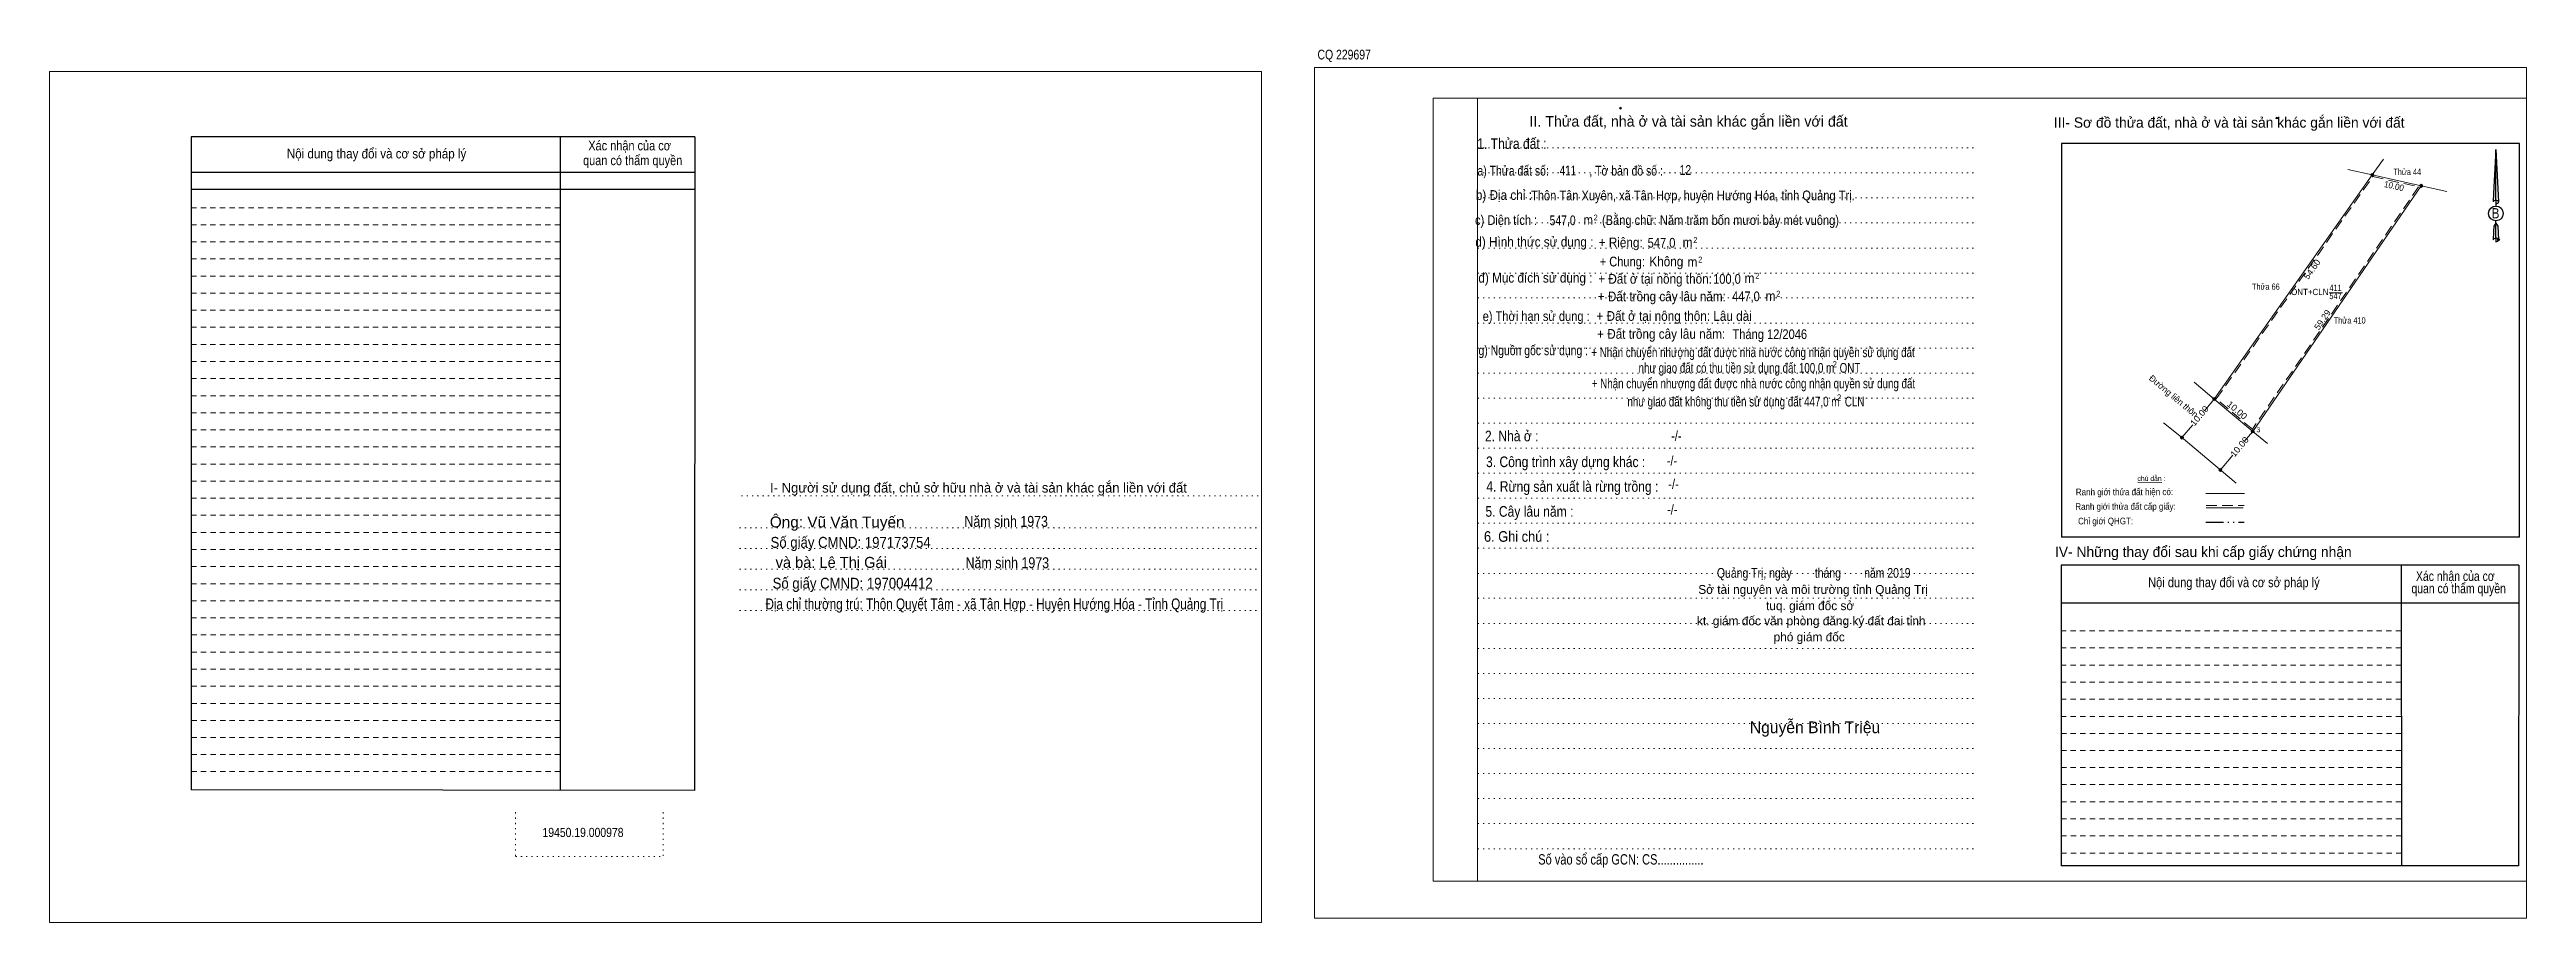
# Model space of a CAD drawing. Header units: metres. Extents: x 550992 to 551825, y 1840824 to 1841006.
# Drawn here: x 550992.3 to 551411.6, y 1840847.2 to 1840994.9 of the extents above; entities that cross this region are included whole.
import ezdxf
from ezdxf.enums import TextEntityAlignment as Align

# ---------------------------------------------------------------- set-up
doc = ezdxf.new("R2010")
doc.units = ezdxf.units.M
doc.header["$LTSCALE"] = 0.6
doc.header["$PDMODE"] = 32
doc.header["$PDSIZE"] = 0.3
for name, pattern in [('DASH_DOUBLE_DOT', [9.2, 5, -1.2, 0.3, -1.2, 0.3, -1.2]), ('DOTTED', [1.5, 0.3, -1.2]), ('MEDIUM_DASHED', [4.5, 3, -1.5]), ('SHORT_DASHED', [2.7, 1.5, -1.2])]:
    doc.linetypes.add(name, pattern=pattern)
for name, color, linetype, lineweight in [('1', 7, 'DOTTED', 13), ('10', 7, 'Continuous', 13), ('18', 7, 'Continuous', 25), ('2', 7, 'SHORT_DASHED', 13), ('28', 7, 'Continuous', 13), ('5', 7, 'Continuous', 13), ('55', 7, 'Continuous', 13)]:
    doc.layers.add(name, color=color, linetype=linetype, lineweight=lineweight)
doc.layers.add('60', color=7, linetype='Continuous')

msp = doc.modelspace()

# ---------------------------------------------------------------- texts
at = {"layer": '10'}
for s, rotation, width, p in [('10.00', 347.465, 0.95, (551389.0847, 1840971.3188)), ('54.60', 54.828, 1.05, (551375.7556, 1840957.439)), ('59.29', 55.541, 1.05, (551377.5236, 1840948.9044)), ('10.00', 49.989, 1.1, (551356.6588, 1840932.6034)), ('10.00', 319.989, 1.1, (551362.2934, 1840933.5012)), ('10.00', 50.033, 1.1, (551363.4471, 1840927.3638))]:
    msp.add_text(s, height=1.062, rotation=rotation, dxfattribs=dict(at, width=width)).set_placement(p, align=Align.CENTER)
for s, height, width, p in [('Thửa 44', 1.06, 0.85, (551391.435, 1840973.7)), ('Thửa 66', 1.06, 0.85, (551367.5, 1840954.28)), ('411', 1.062, 0.8, (551379.295, 1840954.08)), ('ONT+CLN', 1.062, 0.95, (551374.94, 1840953.38)), ('547', 1.062, 0.85, (551379.295, 1840952.7)), ('Thửa 410', 1.06, 0.85, (551381.69, 1840948.57))]:
    msp.add_text(s, height=height, dxfattribs=dict(at, width=width)).set_placement(p, align=Align.CENTER)
for s, height, rotation, p in [('Đường liên thôn', 1.062, 320.124, (551351.5394, 1840935.8559)), ('chú dẫn :', 0.8323, 359.976, (551348.1248, 1840921.9288))]:
    msp.add_text(s, height=height, rotation=rotation, dxfattribs=at).set_placement(p, align=Align.CENTER)
at = {"layer": '10', "width": 0.95}
msp.add_text(' 3', height=0.85, dxfattribs=at).set_placement((551366.56, 1840930.17), align=Align.RIGHT)
at = {"layer": '18'}
for s, height, width, p in [('CQ 229697', 1.65, 0.8, (551211.455, 1840993.26)), ('1. Thửa đất :', 1.8, 0.85, (551239.845, 1840978.11)), ('a) Thửa đất số:              , Tờ bản đồ số : ', 1.65, 0.8, (551249.96, 1840973.61)), ('411', 1.65, 0.75, (551249.335, 1840973.65)), ('12', 1.65, 0.8, (551269.22, 1840973.73)), ('b) Địa chỉ : ', 1.65, 0.9, (551238.77, 1840969.49)), ('Thôn Tân Xuyên, xã Tân Hợp, huyện Hướng Hóa, tỉnh Quảng Trị.', 1.65, 0.85, (551270.485, 1840969.42)), ('B', 1.728, 0.85, (551406.385, 1840966.37)), ('c) Diện tích :                                                   ', 1.65, 0.85, (551252.155, 1840965.25)), ('d) Hình thức sử dụng :', 1.65, 0.9, (551243.655, 1840961.57)), ('547,0', 1.65, 0.8, (551248.435, 1840965.21)), (' m', 1.65, 0.85, (551252.525, 1840965.29)), ('2', 1, 0.75, (551254.025, 1840966.01)), ('(Bằng chữ: Năm trăm bốn mươi bảy mét vuông)', 1.65, 0.85, (551275.165, 1840965.24)), ('+ Riêng: ', 1.65, 0.9, (551258.545, 1840961.47)), ('       + Chung:', 1.65, 0.85, (551256.72, 1840958.23)), ('Không', 1.65, 0.9, (551266, 1840958.25)), (' m', 1.65, 0.9, (551269.315, 1840961.49)), (' m', 1.65, 0.9, (551270.145, 1840958.17)), ('2', 1, 0.8, (551270.91, 1840962.21)), ('2', 1, 0.8, (551271.74, 1840958.89)), ('đ) Mục đích sử dụng :', 1.65, 0.9, (551243.835, 1840955.49)), ('+ Đất ở tại nông thôn: ', 1.65, 0.9, (551264.37, 1840955.31)), ('100,0', 1.65, 0.85, (551276.265, 1840955.29)), (' m', 1.65, 0.9, (551279.805, 1840955.42)), ('2', 1, 0.8, (551281.4, 1840956.14)), ('e) Thời hạn sử dụng :', 1.65, 0.85, (551243.965, 1840948.99)), ('+ Đất ở tại nông thôn: Lâu dài', 1.65, 0.9, (551267.32, 1840949.02)), ('+ Đất trồng cây lâu năm: ', 1.65, 0.9, (551265.51, 1840952.33)), ('447,0', 1.65, 0.85, (551279.465, 1840952.34)), (' m', 1.65, 0.9, (551283.365, 1840952.39)), ('2', 1, 0.8, (551284.96, 1840953.11)), ('+ Đất trồng cây lâu năm: ', 1.65, 0.9, (551265.4, 1840945.99)), ('Tháng 12/2046', 1.65, 0.85, (551283.515, 1840945.94)), ('g) Nguồn gốc sử dụng :', 1.65, 0.8, (551243.47, 1840943.21)), ('+ Nhận chuyển nhượng đất được nhà nước công nhận quyền sử dụng đất ', 1.65, 0.75, (551280.9, 1840942.88)), ('+ Nhận chuyển nhượng đất được nhà nước công nhận quyền sử dụng đất ', 1.65, 0.75, (551280.98, 1840937.6)), ('như giao đất có thu tiền sử dụng đất 100,0 m  ONT', 1.65, 0.75, (551280.065, 1840940.24)), ('2', 1.083, 0.7, (551294.53, 1840941.15)), ('như giao đất không thu tiền sử dụng đất 447,0 m  CLN', 1.65, 0.75, (551279.475, 1840934.53)), ('2', 1.083, 0.7, (551295.25, 1840935.51)), ('2. Nhà ở :', 1.8, 0.85, (551239.825, 1840928.63)), ('3. Công trình xây dựng khác :', 1.8, 0.85, (551248.95, 1840924.27)), ('4. Rừng sản xuất là rừng trồng :', 1.8, 0.85, (551250.085, 1840920.09)), ('5. Cây lâu năm :', 1.8, 0.85, (551242.82, 1840915.87)), ('6. Ghi chú :', 1.8, 0.9, (551240.665, 1840911.63)), ('Quảng Trị, ngày        tháng        năm 2019', 1.65, 0.8, (551290.95, 1840905.54)), ('19450.19.000978', 1.55, 0.85, (551082.585, 1840861.67)), ('Số vào sổ cấp GCN: CS...............', 1.75, 0.8, (551258.3, 1840857.01))]:
    msp.add_text(s, height=height, dxfattribs=dict(at, width=width)).set_placement(p, align=Align.CENTER)
for s, height, p in [('II. Thửa đất, nhà ở và tài sản khác gắn liền với đất', 1.8, (551269.76, 1840981.89)), ('Sở tài nguyên và môi trường tỉnh Quảng Trị', 1.5, (551290.845, 1840902.81)), ('tuq. giám đốc sở', 1.5, (551290.34, 1840900.06)), ('kt. giám đốc văn phòng đăng ký đất đai tỉnh', 1.5, (551290.535, 1840897.5)), ('phó giám đốc', 1.5, (551290.185, 1840894.78)), ('Nguyễn Bình Triệu', 1.98, (551291.175, 1840879.24))]:
    msp.add_text(s, height=height, dxfattribs=at).set_placement(p, align=Align.CENTER)
at = {"layer": '2'}
for s, width, p in [('Nội dung thay đổi và cơ sở pháp lý', 0.9, (551047.64, 1840976.51)), ('Nội dung thay đổi và cơ sở pháp lý', 0.9, (551047.64, 1840976.51)), (' quan có thẩm quyền', 0.85, (551090.735, 1840975.37)), (' quan có thẩm quyền', 0.85, (551090.735, 1840975.37)), ('Xác nhận của cơ', 0.85, (551090.475, 1840977.87)), ('Xác nhận của cơ', 0.85, (551090.475, 1840977.87))]:
    msp.add_text(s, height=1.63, dxfattribs=dict(at, width=width)).set_placement(p, align=Align.CENTER)
at = {"layer": '28'}
for s, height, p in [('III- Sơ đồ thửa đất, nhà ở và tài sản khác gắn liền với đất', 1.75, (551361.3, 1840981.71)), ('I- Người sử dụng đất, chủ sở hữu nhà ở và tài sản khác gắn liền với đất', 1.653, (551149.535, 1840919.95)), ('và bà: Lê Thị Gái', 1.85, (551124.615, 1840907.22)), ('IV- Những thay đổi sau khi cấp giấy chứng nhận', 1.75, (551356.915, 1840909.05))]:
    msp.add_text(s, height=height, dxfattribs=at).set_placement(p, align=Align.CENTER)
for s, height, width, p in [('-/-', 1.65, 0.85, (551267.695, 1840928.73)), ('-/-', 1.65, 0.85, (551266.955, 1840924.53)), ('-/-', 1.65, 0.85, (551267.215, 1840920.59)), ('-/-', 1.65, 0.85, (551267.005, 1840916.27)), ('Ông: Vũ Văn Tuyến', 1.85, 1.05, (551125.62, 1840914.06)), ('Năm sinh 1973', 1.85, 0.85, (551154.235, 1840914.16)), ('Số giấy CMND: 197173754', 1.85, 0.9, (551127.895, 1840910.61)), ('Năm sinh 1973', 1.85, 0.85, (551154.425, 1840907.16)), ('Số giấy CMND: 197004412', 1.85, 0.9, (551128.24, 1840903.69)), ('Nội dung thay đổi và cơ sở pháp lý', 1.65, 0.85, (551362.09, 1840903.95)), (' quan có thẩm quyền', 1.65, 0.8, (551399.895, 1840902.91)), ('Xác nhận của cơ', 1.65, 0.8, (551399.575, 1840904.99)), ('Địa chỉ thường trú: Thôn Quyết Tâm - xã Tân Hợp - Huyện Hướng Hóa - Tỉnh Quảng Trị', 1.85, 0.8, (551152.225, 1840900.19))]:
    msp.add_text(s, height=height, dxfattribs=dict(at, width=width)).set_placement(p, align=Align.CENTER)
at = {"layer": '55', "width": 0.9}
for s, height, p in [('Ranh giới thửa đất cấp giấy:', 1.12, (551343.7438, 1840917.0481)), ('Ranh giới thửa đất hiện có:', 1.13, (551343.5638, 1840919.5076)), ('Chỉ giới QHGT:', 1.125, (551340.3688, 1840914.5804))]:
    msp.add_text(s, height=height, rotation=0.127, dxfattribs=at).set_placement(p, align=Align.CENTER)
at = {"layer": '60', "width": 0.85}
msp.add_text('547,0', height=1.65, dxfattribs=at).set_placement((551265.185, 1840961.41), align=Align.CENTER)

# ---------------------------------------------------------------- hatches: boundary and pattern name
at = {"layer": '10'}
for points in [[(551385.756, 1840973.716, 1), (551385.246, 1840973.716, 1)], [(551394.052, 1840971.8715, 1), (551393.542, 1840971.8715, 1)], [(551359.0235, 1840935.7805, 1), (551358.5135, 1840935.7805, 1)], [(551365.5345, 1840930.315, 1), (551365.0245, 1840930.315, 1)], [(551353.5535, 1840929.2705, 1), (551353.0435, 1840929.2705, 1)], [(551360.0735, 1840923.8005, 1), (551359.5635, 1840923.8005, 1)]]:
    msp.add_hatch(color=256, dxfattribs=at).paths.add_polyline_path(points)

# ---------------------------------------------------------------- linework, layer by layer
at = {"layer": '1', "linetype": 'Continuous'}
for p, q in [((551226.52, 1840986.71), (551411.62, 1840986.71)), ((551226.52, 1840986.71), (551226.52, 1840854.21)), ((551411.62, 1840986.71), (551411.62, 1840853.09)), ((551226.52, 1840854.21), (551411.62, 1840854.21))]:
    msp.add_line(p, q, dxfattribs=at)
at = {"layer": '1'}
for p, q in [((551234.02, 1840986.71), (551234.02, 1840854.21)), ((551234.02, 1840986.71), (551234.02, 1840854.21)), ((551234.1, 1840978.29), (551318.64, 1840978.29)), ((551234.1, 1840974.07), (551318.64, 1840974.07)), ((551234.1, 1840969.83), (551318.64, 1840969.83)), ((551234.1, 1840965.59), (551318.64, 1840965.59)), ((551234.1, 1840961.35), (551318.64, 1840961.35)), ((551234.1, 1840957.11), (551318.64, 1840957.11)), ((551234.1, 1840952.89), (551318.64, 1840952.89)), ((551234.1, 1840948.65), (551318.64, 1840948.65)), ((551234.1, 1840944.41), (551318.64, 1840944.41)), ((551234.1, 1840940.17), (551318.64, 1840940.17)), ((551234.1, 1840935.95), (551318.64, 1840935.95)), ((551234.1, 1840931.71), (551318.64, 1840931.71)), ((551234.1, 1840927.47), (551318.64, 1840927.47)), ((551234.1, 1840923.23), (551318.64, 1840923.23)), ((551109.4, 1840919.39), (551197.46, 1840919.39)), ((551234.1, 1840918.99), (551318.64, 1840918.99)), ((551109.11, 1840913.99), (551197.16, 1840913.99)), ((551234.1, 1840914.77), (551318.64, 1840914.77)), ((551109.11, 1840910.49), (551197.16, 1840910.49)), ((551234.1, 1840910.53), (551318.64, 1840910.53)), ((551109.11, 1840906.99), (551197.16, 1840906.99)), ((551234.1, 1840906.29), (551318.64, 1840906.29)), ((551109.11, 1840903.49), (551197.16, 1840903.49)), ((551234.1, 1840902.07), (551318.64, 1840902.07)), ((551109.11, 1840899.99), (551197.16, 1840899.99)), ((551234.1, 1840897.83), (551318.64, 1840897.83)), ((551234.1, 1840893.57), (551318.64, 1840893.57)), ((551234.1, 1840889.35), (551318.64, 1840889.35)), ((551234.1, 1840885.13), (551318.64, 1840885.13)), ((551234.1, 1840880.87), (551318.64, 1840880.87)), ((551234.1, 1840876.63), (551318.64, 1840876.63)), ((551234.1, 1840872.41), (551318.64, 1840872.41)), ((551234.1, 1840868.17), (551318.64, 1840868.17)), ((551071.18, 1840865.85), (551071.18, 1840858.35)), ((551096.16, 1840865.85), (551096.16, 1840858.35)), ((551234.1, 1840863.93), (551318.64, 1840863.93)), ((551234.1, 1840859.69), (551318.64, 1840859.69)), ((551071.18, 1840858.35), (551096.16, 1840858.35))]:
    msp.add_line(p, q, dxfattribs=at)
at = {"layer": '1', "linetype": 'Continuous'}
for points in [[(550992.27, 1840847.21), (551197.47, 1840847.21), (551197.47, 1840991.21), (550992.27, 1840991.21)], [(550992.27, 1840991.21), (551197.47, 1840991.21), (551197.47, 1840847.21), (550992.27, 1840847.21)], [(550992.27, 1840847.21), (551197.47, 1840847.21), (551197.47, 1840991.21), (550992.27, 1840991.21)], [(551206.42, 1840847.91), (551411.62, 1840847.91), (551411.62, 1840991.91), (551206.42, 1840991.91)], [(551234.02, 1840986.71), (551411.62, 1840986.71), (551411.62, 1840854.21), (551234.02, 1840854.21)]]:
    msp.add_lwpolyline(points, close=True, dxfattribs=at)
at = {"layer": '10'}
for p, q in [((551385.5, 1840973.72), (551387.41, 1840976.36)), ((551358.77, 1840935.78), (551385.5, 1840973.72)), ((551365.28, 1840930.31), (551393.8, 1840971.87)), ((551385.5, 1840973.72), (551381.35, 1840974.63)), ((551393.8, 1840971.87), (551385.5, 1840973.72)), ((551393.8, 1840971.87), (551398.12, 1840970.91)), ((551378.23, 1840953.78), (551380.46, 1840953.78)), ((551355.36, 1840938.63), (551358.77, 1840935.78)), ((551357.12, 1840933.82), (551358.77, 1840935.78)), ((551358.77, 1840935.78), (551365.28, 1840930.31)), ((551350.17, 1840931.74), (551353.19, 1840929.36)), ((551353.3, 1840929.27), (551355.11, 1840931.42)), ((551363.85, 1840928.61), (551365.28, 1840930.31)), ((551365.28, 1840930.31), (551367.75, 1840928.24)), ((551353.19, 1840929.36), (551362.48, 1840921.58)), ((551359.82, 1840923.8), (551361.91, 1840926.29)), ((551345.8, 1840921.71), (551349.87, 1840921.69))]:
    msp.add_line(p, q, dxfattribs=at)
msp.add_lwpolyline([(551385.5, 1840973.72), (551393.8, 1840971.87), (551365.28, 1840930.31), (551358.77, 1840935.78)], close=True, dxfattribs=at)
at = {"layer": '10', "linetype": 'MEDIUM_DASHED'}
msp.add_lwpolyline([(551385.61, 1840973.43), (551393.37, 1840971.7), (551365.23, 1840930.69), (551359.11, 1840935.82)], close=True, dxfattribs=at)
at = {"layer": '10'}
for centre in [(551385.501, 1840973.716), (551393.797, 1840971.8715), (551358.7685, 1840935.7805), (551365.2795, 1840930.315), (551353.2985, 1840929.2705), (551359.8185, 1840923.8005)]:
    msp.add_circle(centre, 0.255, dxfattribs=at)
at = {"layer": '18'}
for p, q in [((551406.43, 1840978.01), (551406.9, 1840969.15)), ((551406.43, 1840978.01), (551406.9, 1840969.15)), ((551406.43, 1840978.01), (551406.9, 1840969.15)), ((551406.05, 1840970.55), (551405.98, 1840969.17)), ((551406.43, 1840969.45), (551406.43, 1840969.11)), ((551406.43, 1840969.11), (551406.43, 1840968.85)), ((551406.43, 1840968.85), (551406.43, 1840968.51)), ((551406.43, 1840968.85), (551406.43, 1840968.51)), ((551406.43, 1840968.85), (551406.43, 1840968.51)), ((551406.9, 1840969.15), (551406.9, 1840969.17)), ((551406.43, 1840965.55), (551406.43, 1840965.95)), ((551406.43, 1840965.55), (551406.43, 1840965.95)), ((551406.43, 1840965.55), (551406.43, 1840965.95)), ((551406.43, 1840965.55), (551406.78, 1840965.05)), ((551406.43, 1840965.55), (551406.78, 1840965.05)), ((551406.43, 1840965.55), (551406.78, 1840965.05)), ((551406.78, 1840965.05), (551406.9, 1840962.75)), ((551406.78, 1840965.05), (551406.9, 1840962.75)), ((551406.78, 1840965.05), (551406.9, 1840962.75)), ((551406.43, 1840963.05), (551406.43, 1840962.71)), ((551406.43, 1840962.71), (551406.43, 1840962.45))]:
    msp.add_line(p, q, dxfattribs=at)
for points in [[(551406.43, 1840969.45), (551406.43, 1840978.01), (551406.05, 1840970.55)], [(551406.43, 1840963.05), (551406.43, 1840965.55), (551406.1, 1840965.05), (551406.05, 1840964.11), (551405.98, 1840962.75)]]:
    msp.add_lwpolyline(points, dxfattribs=at)
msp.add_ellipse((551406.4486, 1840967.1947), major_axis=(0, 1.258), ratio=0.983453, dxfattribs=at)
for centre, start_param, end_param in [((551406.449, 1840969.1332), 1.57079633, 3.07445202), ((551406.449, 1840969.1332), 0.06714063, 1.57079633), ((551406.449, 1840969.1332), 4.71238898, 6.28318531), ((551406.449, 1840962.7127), 2.49106941, 3.07427841), ((551406.449, 1840962.7127), 1.57079633, 2.49106941), ((551406.449, 1840962.7127), 0.06714063, 1.57079633), ((551406.449, 1840962.7127), 4.71238898, 6.28318531)]:
    msp.add_ellipse(centre, major_axis=(0.4535, 0), ratio=0.655448, start_param=start_param, end_param=end_param, dxfattribs=at)
msp.add_point((551406.9, 1840962.75), dxfattribs=at)
at = {"layer": '2', "linetype": 'Continuous', "lineweight": 25}
for p, q in [((551101.54, 1840980.17), (551016.27, 1840980.17)), ((551016.27, 1840980.17), (551016.27, 1840869.65)), ((551078.7, 1840980.17), (551078.73, 1840869.57)), ((551101.54, 1840974.13), (551016.38, 1840974.13)), ((551101.54, 1840971.25), (551016.38, 1840971.25))]:
    msp.add_line(p, q, dxfattribs=at)
at = {"layer": '2'}
for p, q in [((551078.7, 1840968.17), (551016.26, 1840968.17)), ((551078.7, 1840965.29), (551016.26, 1840965.29)), ((551078.7, 1840965.29), (551016.27, 1840965.29)), ((551078.7, 1840962.39), (551016.27, 1840962.39)), ((551078.7, 1840959.49), (551016.27, 1840959.49)), ((551078.7, 1840956.61), (551016.27, 1840956.61)), ((551078.7, 1840953.71), (551016.27, 1840953.71)), ((551078.7, 1840950.83), (551016.27, 1840950.83)), ((551078.71, 1840947.93), (551016.27, 1840947.93)), ((551078.71, 1840945.03), (551016.27, 1840945.03)), ((551078.71, 1840942.15), (551016.27, 1840942.15)), ((551078.72, 1840939.25), (551016.27, 1840939.25)), ((551078.72, 1840936.35), (551016.27, 1840936.35)), ((551078.72, 1840933.47), (551016.27, 1840933.47)), ((551078.72, 1840930.57), (551016.27, 1840930.57)), ((551078.72, 1840927.69), (551016.27, 1840927.69)), ((551078.72, 1840924.79), (551016.27, 1840924.79)), ((551078.72, 1840921.89), (551016.27, 1840921.89)), ((551078.72, 1840919.01), (551016.27, 1840919.01)), ((551078.72, 1840916.11), (551016.27, 1840916.11)), ((551078.72, 1840913.21), (551016.27, 1840913.21)), ((551078.72, 1840910.33), (551016.27, 1840910.33)), ((551078.73, 1840907.43), (551016.27, 1840907.43)), ((551078.73, 1840904.53), (551016.27, 1840904.53)), ((551078.73, 1840901.65), (551016.27, 1840901.65)), ((551078.73, 1840898.75), (551016.27, 1840898.75)), ((551078.74, 1840895.87), (551016.27, 1840895.87)), ((551078.74, 1840892.97), (551016.27, 1840892.97)), ((551390.4, 1840893.67), (551332.82, 1840893.67)), ((551078.74, 1840890.07), (551016.27, 1840890.07)), ((551390.4, 1840890.77), (551332.82, 1840890.77)), ((551390.4, 1840887.87), (551332.82, 1840887.87)), ((551078.74, 1840887.19), (551016.27, 1840887.19)), ((551078.74, 1840884.29), (551016.27, 1840884.29)), ((551390.4, 1840884.99), (551332.82, 1840884.99)), ((551078.74, 1840881.39), (551016.27, 1840881.39)), ((551390.41, 1840882.09), (551332.82, 1840882.09)), ((551078.74, 1840878.51), (551016.27, 1840878.51)), ((551078.74, 1840875.61), (551016.27, 1840875.61)), ((551390.42, 1840879.21), (551332.82, 1840879.21)), ((551390.42, 1840876.31), (551332.82, 1840876.31)), ((551078.74, 1840872.73), (551016.27, 1840872.73)), ((551390.42, 1840873.41), (551332.82, 1840873.41)), ((551390.42, 1840870.53), (551332.82, 1840870.53)), ((551390.43, 1840867.63), (551332.82, 1840867.63)), ((551390.43, 1840864.73), (551332.82, 1840864.73)), ((551390.44, 1840861.85), (551332.82, 1840861.85)), ((551390.44, 1840858.95), (551332.82, 1840858.95))]:
    msp.add_line(p, q, dxfattribs=at)
at = {"layer": '2', "linetype": 'Continuous', "lineweight": 25}
msp.add_lwpolyline([(551101.54, 1840980.17), (551101.49, 1840869.53), (551016.27, 1840869.65)], dxfattribs=at)
at = {"layer": '28', "lineweight": 25}
for p, q in [((551332.89, 1840979.03), (551332.89, 1840912.39)), ((551410.42, 1840912.39), (551332.89, 1840912.39)), ((551390.4, 1840907.69), (551390.44, 1840856.81)), ((551410.34, 1840907.69), (551410.3, 1840856.81)), ((551410.33, 1840901.23), (551332.82, 1840901.23)), ((551410.3, 1840856.81), (551332.82, 1840856.81))]:
    msp.add_line(p, q, dxfattribs=at)
at = {"layer": '28', "linetype": 'SHORT_DASHED'}
msp.add_line((551390.39, 1840896.55), (551332.82, 1840896.55), dxfattribs=at)
at = {"layer": '28', "lineweight": 25}
for points in [[(551410.42, 1840912.39), (551410.42, 1840979.03), (551332.89, 1840979.03)], [(551410.34, 1840907.69), (551332.82, 1840907.69), (551332.82, 1840856.81)]]:
    msp.add_lwpolyline(points, dxfattribs=at)
at = {"layer": '28'}
msp.add_point((551369.36, 1840983.35), dxfattribs=at)
at = {"layer": '5'}
msp.add_point((551258.24, 1840985.01), dxfattribs=at)
at = {"layer": '55'}
for p, q in [((551357.36, 1840919.83), (551363.86, 1840919.83)), ((551357.42, 1840917.35), (551363.66, 1840917.35)), ((551357.42, 1840917.35), (551363.66, 1840917.35))]:
    msp.add_line(p, q, dxfattribs=at)
at = {"layer": '55', "linetype": 'MEDIUM_DASHED'}
msp.add_line((551357.4, 1840917.79), (551363.8, 1840917.79), dxfattribs=at)
at = {"layer": '55', "linetype": 'DASH_DOUBLE_DOT', "lineweight": 25}
msp.add_line((551357.32, 1840914.97), (551363.82, 1840914.97), dxfattribs=at)

msp.set_redraw_order([(e.dxf.handle, doc.entitydb.next_handle()) for e in msp.query("TEXT MTEXT ATTDEF DIMENSION ARC_DIMENSION")])  # texts and dimensions are drawn at this point

doc.saveas('drawing.dxf')
